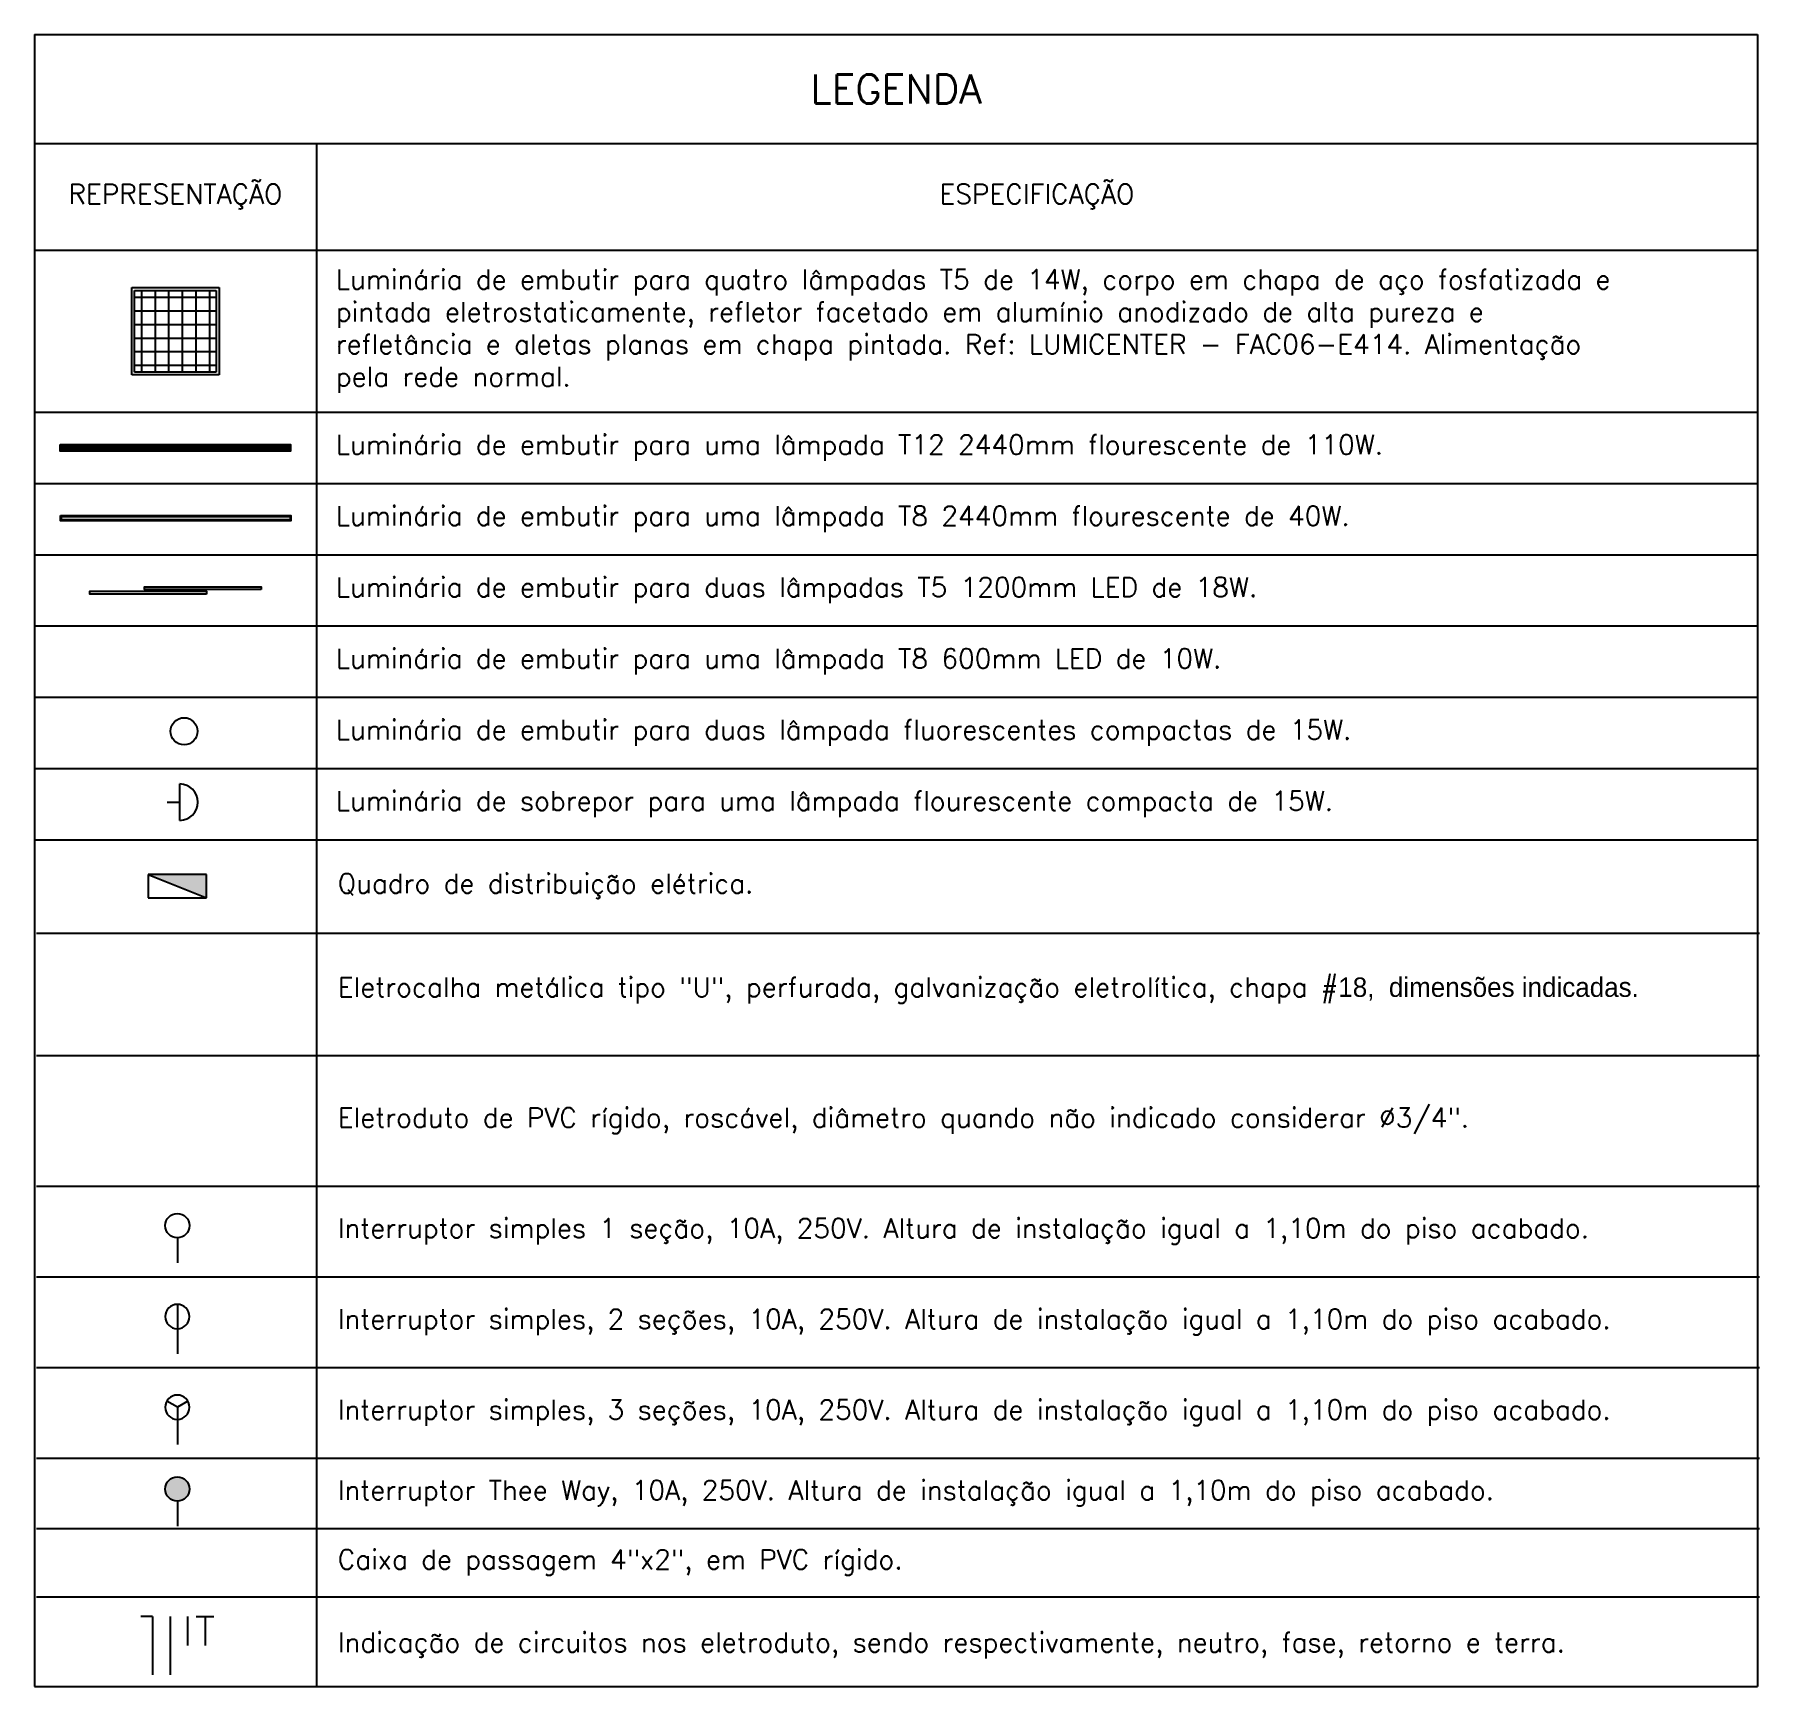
# Model space of a CAD drawing. Header units: millimetres. Extents: x -39 to 106, y -27 to 58.
# Drawn here: x -38.77 to -21.02, y 0.34 to 17.34 of the extents above; entities that cross this region are included whole.
import ezdxf

# ---------------------------------------------------------------- set-up
doc = ezdxf.new("R2010")
doc.units = ezdxf.units.MM
for name, color, linetype in [('ELE_INTERRUPTORES', 4, 'Continuous'), ('ELE_QUADROS', 4, 'Continuous'), ('IEL - FIAÇÃO', 3, 'Continuous'), ('IEL - LUMINARIA NOVA', 3, 'Continuous'), ('IEL CIRC EMERG', 1, 'Continuous'), ('IEL CIRC NORMAL', 7, 'Continuous'), ('IEL- Texto', 7, 'Continuous'), ('LUMINÁRIAS', 2, 'Continuous')]:
    doc.layers.add(name, color=color, linetype=linetype)
doc.styles.add('Eletrico 0.08', font='romans.shx', dxfattribs={"height": 0.08})
doc.styles.add('Eletrico 2.5', font='romans.shx', dxfattribs={"height": 0.2})

msp = doc.modelspace()

# ---------------------------------------------------------------- texts
at = {"layer": 'IEL- Texto', "style": 'Eletrico 2.5'}
for s, insert, char_height, width, attachment_point in [('LEGENDA', (-29.908, 16.779), 0.3, 17.60807, 5), ('REPRESENTAÇÃO', (-37.322, 15.669), 0.2, 2.78, 5), ('{\\Fromans|c0;ESPECIFICAÇÃO}', (-28.458, 15.669), 0.2, 14.70807, 5), ('Luminária de embutir para quatro lâmpadas T5 de 14W, corpo em chapa de aço fosfatizada e pintada eletrostaticamente, refletor facetado em alumínio anodizado de alta pureza e refletância e aletas planas em chapa pintada. Ref: LUMICENTER - FAC06-E414. Alimentação pela rede normal.', (-35.672, 14.286), 0.2, 14.42807, 4), ('Luminária de embutir para uma lâmpada T12 2440mm flourescente de 110W.', (-35.672, 13.086), 0.2, 14.42807, 4), ('Luminária de embutir para uma lâmpada T8 2440mm flourescente de 40W.', (-35.672, 12.353), 0.2, 14.42807, 4), ('Luminária de embutir para duas lâmpadas T5 1200mm LED de 18W.', (-35.672, 11.62), 0.2, 14.42807, 4), ('Luminária de embutir para uma lâmpada T8 600mm LED de 10W.', (-35.672, 10.886), 0.2, 14.42807, 4), ('Luminária de embutir para duas lâmpada fluorescentes compactas de 15W.', (-35.672, 10.153), 0.2, 14.42807, 4), ('Luminária de sobrepor para uma lâmpada flourescente compacta de 15W.', (-35.672, 9.42), 0.2, 14.42807, 4), ('Quadro de distribuição elétrica.', (-35.652, 8.575), 0.2, 14.42807, 4), ('Eletrocalha metálica tipo "U", perfurada, galvanização eletrolítica, chapa #{\\fMS Shell Dlg|b0|i0|c0|p0;18,  dimensões indicadas.}', (-35.652, 7.503), 0.2, 14.42807, 4), ('Eletroduto de PVC rígido, roscável, diâmetro quando não indicado considerar %%C3/4".', (-35.652, 6.161), 0.2, 14.42807, 4), ('Interruptor simples 1 seção, 10A, 250V. Altura de instalação igual a 1,10m do piso acabado.', (-35.652, 5.023), 0.2, 14.42807, 4), ('Interruptor simples, 2 seções, 10A, 250V. Altura de instalação igual a 1,10m do piso acabado.', (-35.652, 4.089), 0.2, 14.42807, 4), ('Interruptor simples, 3 seções, 10A, 250V. Altura de instalação igual a 1,10m do piso acabado.', (-35.652, 3.156), 0.2, 14.42807, 4), ('Interruptor Thee Way, 10A, 250V. Altura de instalação igual a 1,10m do piso acabado.', (-35.652, 2.328), 0.2, 14.42807, 4), ('Caixa de passagem 4"x2", em PVC rígido.', (-35.652, 1.615), 0.2, 14.42807, 4), ('Indicação de circuitos nos eletroduto, sendo respectivamente, neutro, fase, retorno e terra.', (-35.652, 0.762), 0.2, 14.42807, 4)]:
    msp.add_mtext(s, dxfattribs=dict(at, insert=insert, char_height=char_height, width=width, attachment_point=attachment_point))

# ---------------------------------------------------------------- blocks, each defined once
blk = doc.blocks.new('IEL - LUM 4x16W CIRC NOR ATR')
at = {"layer": 'IEL - LUMINARIA NOVA', "color": 5}
for p, q in [((-0.3, 0.3), (0.3, 0.3)), ((-0.3, -0.3), (-0.3, 0.3)), ((-0.28, 0.28), (0.28, 0.28)), ((-0.28, -0.28), (-0.28, 0.28)), ((0.28, 0.28), (0.28, -0.28)), ((0.3, 0.3), (0.3, -0.3)), ((0.3, -0.3), (-0.3, -0.3)), ((0.28, -0.28), (-0.28, -0.28))]:
    blk.add_line(p, q, dxfattribs=at)
at = {"layer": 'IEL - LUMINARIA NOVA', "color": 4}
for p, q in [((-0.233, 0.28), (-0.233, -0.28)), ((-0.14, 0.28), (-0.14, -0.28)), ((-0.047, 0.28), (-0.047, -0.28)), ((0.047, 0.28), (0.047, -0.28)), ((0.14, 0.28), (0.14, -0.28)), ((0.233, 0.28), (0.233, -0.28)), ((-0.28, 0.233), (0.28, 0.233)), ((-0.28, 0.14), (0.28, 0.14)), ((-0.28, 0.047), (0.28, 0.047)), ((-0.28, -0.047), (0.28, -0.047)), ((-0.28, -0.14), (0.28, -0.14)), ((-0.28, -0.233), (0.28, -0.233))]:
    blk.add_line(p, q, dxfattribs=at)
at = {"layer": 'IEL CIRC NORMAL', "style": 'Eletrico 0.08', "flags": 4}
for tag, p in [('CIRCUITO', (0.327, 0.18)), ('RETORNO', (0.323, -0.3))]:
    blk.add_attdef(tag, p, '', height=0.12, dxfattribs=at)
blk = doc.blocks.new('IEL - CIRC EM FNT 1R')
at = {"layer": 'IEL - FIAÇÃO', "color": 1}
for p, q in [((-0.09, 0.15), (-0.15, 0.15)), ((-0.09, 0.15), (-0.09, -0.15)), ((0, 0.15), (0, -0.15)), ((0.09, 0.15), (0.09, 0)), ((0.135, 0.15), (0.225, 0.15)), ((0.18, 0.15), (0.18, 0))]:
    blk.add_line(p, q, dxfattribs=at)
at = {"layer": 'IEL CIRC EMERG', "style": 'Eletrico 0.08', "flags": 4}
for tag, p in [('CIR', (-0.1055, 0.1827)), ('RET', (0.0441, -0.1483))]:
    blk.add_attdef(tag, p, '', height=0.12, dxfattribs=at)
blk = doc.blocks.new('QDC')
at = {"layer": 'ELE_QUADROS'}
blk.add_hatch(color=10, dxfattribs=at).paths.add_polyline_path([(0, 24), (60, 0), (60, 24)])
for p, q in [((0, 24), (60, 0)), ((0, 24), (0, 0)), ((60, 24), (0, 24)), ((60, 0), (60, 24)), ((0, 0), (60, 0))]:
    blk.add_line(p, q, dxfattribs=at)
blk = doc.blocks.new('*U5')
at = {"layer": 'ELE_INTERRUPTORES'}
blk.add_hatch(color=1, dxfattribs=at).paths.add_polyline_path([(25.6988, 0, 1), (50.6988, 0, 1)])
blk.add_line((25.6988, 0), (0, 0), dxfattribs=at)
blk.add_circle((38.1988, 0), 12.5, dxfattribs=at)
blk = doc.blocks.new('*U8')
at = {"layer": 'ELE_INTERRUPTORES'}
for p, q in [((25.6988, 0), (0, 0)), ((50.6988, 0), (25.6988, 0))]:
    blk.add_line(p, q, dxfattribs=at)
blk.add_circle((38.1988, 0), 12.5, dxfattribs=at)
blk = doc.blocks.new('*U9')
at = {"layer": 'ELE_INTERRUPTORES'}
for p, q in [((25.7, 0), (0, 0)), ((38.2, 0), (25.7, 0)), ((44.4, 10.8), (38.2, 0)), ((38.2, 0), (44.4, -10.8))]:
    blk.add_line(p, q, dxfattribs=at)
blk.add_circle((38.2, 0), 12.5, dxfattribs=at)
blk = doc.blocks.new('interr-1tecla')
at = {"layer": 'ELE_INTERRUPTORES'}
blk.add_line((0.128494, 0), (0, 0), dxfattribs=at)
blk.add_circle((0.190994, 0), 0.0625, dxfattribs=at)
blk = doc.blocks.new('T12-2440mm')
at = {"layer": 'LUMINÁRIAS'}
h = blk.add_hatch(dxfattribs=at)
h.set_pattern_fill('NET3', color=256, scale=0.01, style=0)
h.set_pattern_definition([(0, (0.075615, 1.19948), (0, 0.03175), []), (60, (0.075615, 1.19948), (-0.02749630657, 0.015875), []), (120, (0.075615, 1.19948), (-0.02749630657, -0.015875), [])])
h.paths.add_polyline_path([(1900.45, 792.136), (1898.08, 792.136), (1898.08, 792.205), (1900.45, 792.205)])
blk.add_lwpolyline([(1900.45, 792.136), (1898.08, 792.136), (1898.08, 792.205), (1900.45, 792.205)], close=True, dxfattribs=at)
blk = doc.blocks.new('T8-2440mm')
at = {"layer": 'LUMINÁRIAS'}
h = blk.add_hatch(color=256, dxfattribs=at)
h.paths.add_polyline_path([(1900.45, 792.405), (1898.08, 792.405), (1898.08, 792.462), (1900.45, 792.462)])
h.paths.add_polyline_path([(1900.44, 792.416), (1898.09, 792.416), (1898.09, 792.451), (1900.44, 792.451)], flags=16)
for points in [[(1900.45, 792.405), (1898.08, 792.405), (1898.08, 792.462), (1900.45, 792.462)], [(1900.44, 792.416), (1898.09, 792.416), (1898.09, 792.451), (1900.44, 792.451)]]:
    blk.add_lwpolyline(points, close=True, dxfattribs=at)
blk = doc.blocks.new('T5-1200mm')
at = {"layer": 'LUMINÁRIAS'}
blk.add_lwpolyline([(1898.086, 792.634), (1899.286, 792.634), (1899.286, 792.604), (1898.086, 792.604)], close=True, dxfattribs=at)
blk = doc.blocks.new('arandela')
at = {"layer": 'LUMINÁRIAS'}
for p, q in [((0.128, 0), (0.128, 0.187)), ((0, 0), (0.128, 0)), ((0.128, -0.187), (0.128, 0))]:
    blk.add_line(p, q, dxfattribs=at)
blk.add_arc((0.128, 0), 0.187, 270, 90, dxfattribs=at)
blk = doc.blocks.new('2x15w embutir')
at = {"layer": 'LUMINÁRIAS'}
blk.add_circle((-0.085, 0), 0.139, dxfattribs=at)

# ---------------------------------------------------------------- linework, layer by layer
at = {"layer": 'IEL- Texto'}
for p, q in [((-38.772, 17.339), (-21.044, 17.339)), ((-38.772, 17.339), (-38.772, 0.34)), ((-21.044, 17.339), (-21.044, 0.34)), ((-38.772, 16.219), (-21.044, 16.219)), ((-35.872, 16.219), (-35.872, 0.34)), ((-38.772, 15.12), (-21.044, 15.12)), ((-38.772, 13.453), (-21.044, 13.453)), ((-38.772, 12.72), (-21.044, 12.72)), ((-38.772, 11.986), (-21.044, 11.986)), ((-38.772, 11.253), (-21.044, 11.253)), ((-38.772, 10.52), (-21.044, 10.52)), ((-38.772, 9.786), (-21.044, 9.786)), ((-38.772, 9.053), (-21.044, 9.053)), ((-38.752, 8.091), (-21.024, 8.091)), ((-38.752, 6.832), (-21.024, 6.832)), ((-38.752, 5.489), (-21.024, 5.489)), ((-38.752, 4.556), (-21.024, 4.556)), ((-38.752, 3.623), (-21.024, 3.623)), ((-38.752, 2.689), (-21.024, 2.689)), ((-38.752, 1.967), (-21.024, 1.967)), ((-38.752, 1.262), (-21.024, 1.262)), ((-38.772, 0.34), (-21.044, 0.34)), ((-38.772, 0.34), (-21.044, 0.34)), ((-38.772, 0.34), (-21.044, 0.34)), ((-38.772, 0.34), (-21.044, 0.34))]:
    msp.add_line(p, q, dxfattribs=at)

# ---------------------------------------------------------------- block references
at = {"layer": 'ELE_INTERRUPTORES', "yscale": 0.01, "zscale": 0.01}
for name, p, xscale, rotation in [('*U8', (-37.302, 3.765, 0), -0.01, 270), ('*U9', (-37.302, 2.832, 0), -0.01, 270), ('*U5', (-37.302, 1.99, 0), 0.01, 90)]:
    msp.add_blockref(name, p, dxfattribs=dict(at, xscale=xscale, rotation=rotation))
at = {"layer": 'ELE_QUADROS', "xscale": 0.01, "yscale": 0.01, "zscale": 0.01}
msp.add_blockref('QDC', (-37.602, 8.455), dxfattribs=at)
at = {"layer": 'IEL- Texto', "xscale": 2, "yscale": 2, "zscale": 2}
msp.add_blockref('IEL - CIRC EM FNT 1R', (-37.377, 0.762), dxfattribs=at)
at = {"layer": 'LUMINÁRIAS', "xscale": 1.5, "yscale": 1.5, "zscale": 1.5}
msp.add_blockref('IEL - LUM 4x16W CIRC NOR ATR', (-37.322, 14.286), dxfattribs=at)
at = {"layer": 'LUMINÁRIAS', "rotation": 180}
for name, p in [('T12-2440mm', (1861.943, 805.256)), ('T8-2440mm', (1861.947, 804.796)), ('T5-1200mm', (1861.082, 804.216)), ('T5-1200mm', (1861.646, 804.261))]:
    msp.add_blockref(name, p, dxfattribs=at)
at = {"layer": 'LUMINÁRIAS'}
for name, p in [('2x15w embutir', (-37.148, 10.17)), ('arandela', (-37.406, 9.44))]:
    msp.add_blockref(name, p, dxfattribs=at)
at = {"layer": 'LUMINÁRIAS', "xscale": 2, "yscale": 2, "zscale": 2, "rotation": 90}
msp.add_blockref('interr-1tecla', (-37.302, 4.701, 0), dxfattribs=at)

msp.set_redraw_order([(e.dxf.handle, doc.entitydb.next_handle()) for e in msp.query("TEXT MTEXT ATTDEF DIMENSION ARC_DIMENSION")])  # texts and dimensions are drawn at this point

doc.saveas('drawing.dxf')
